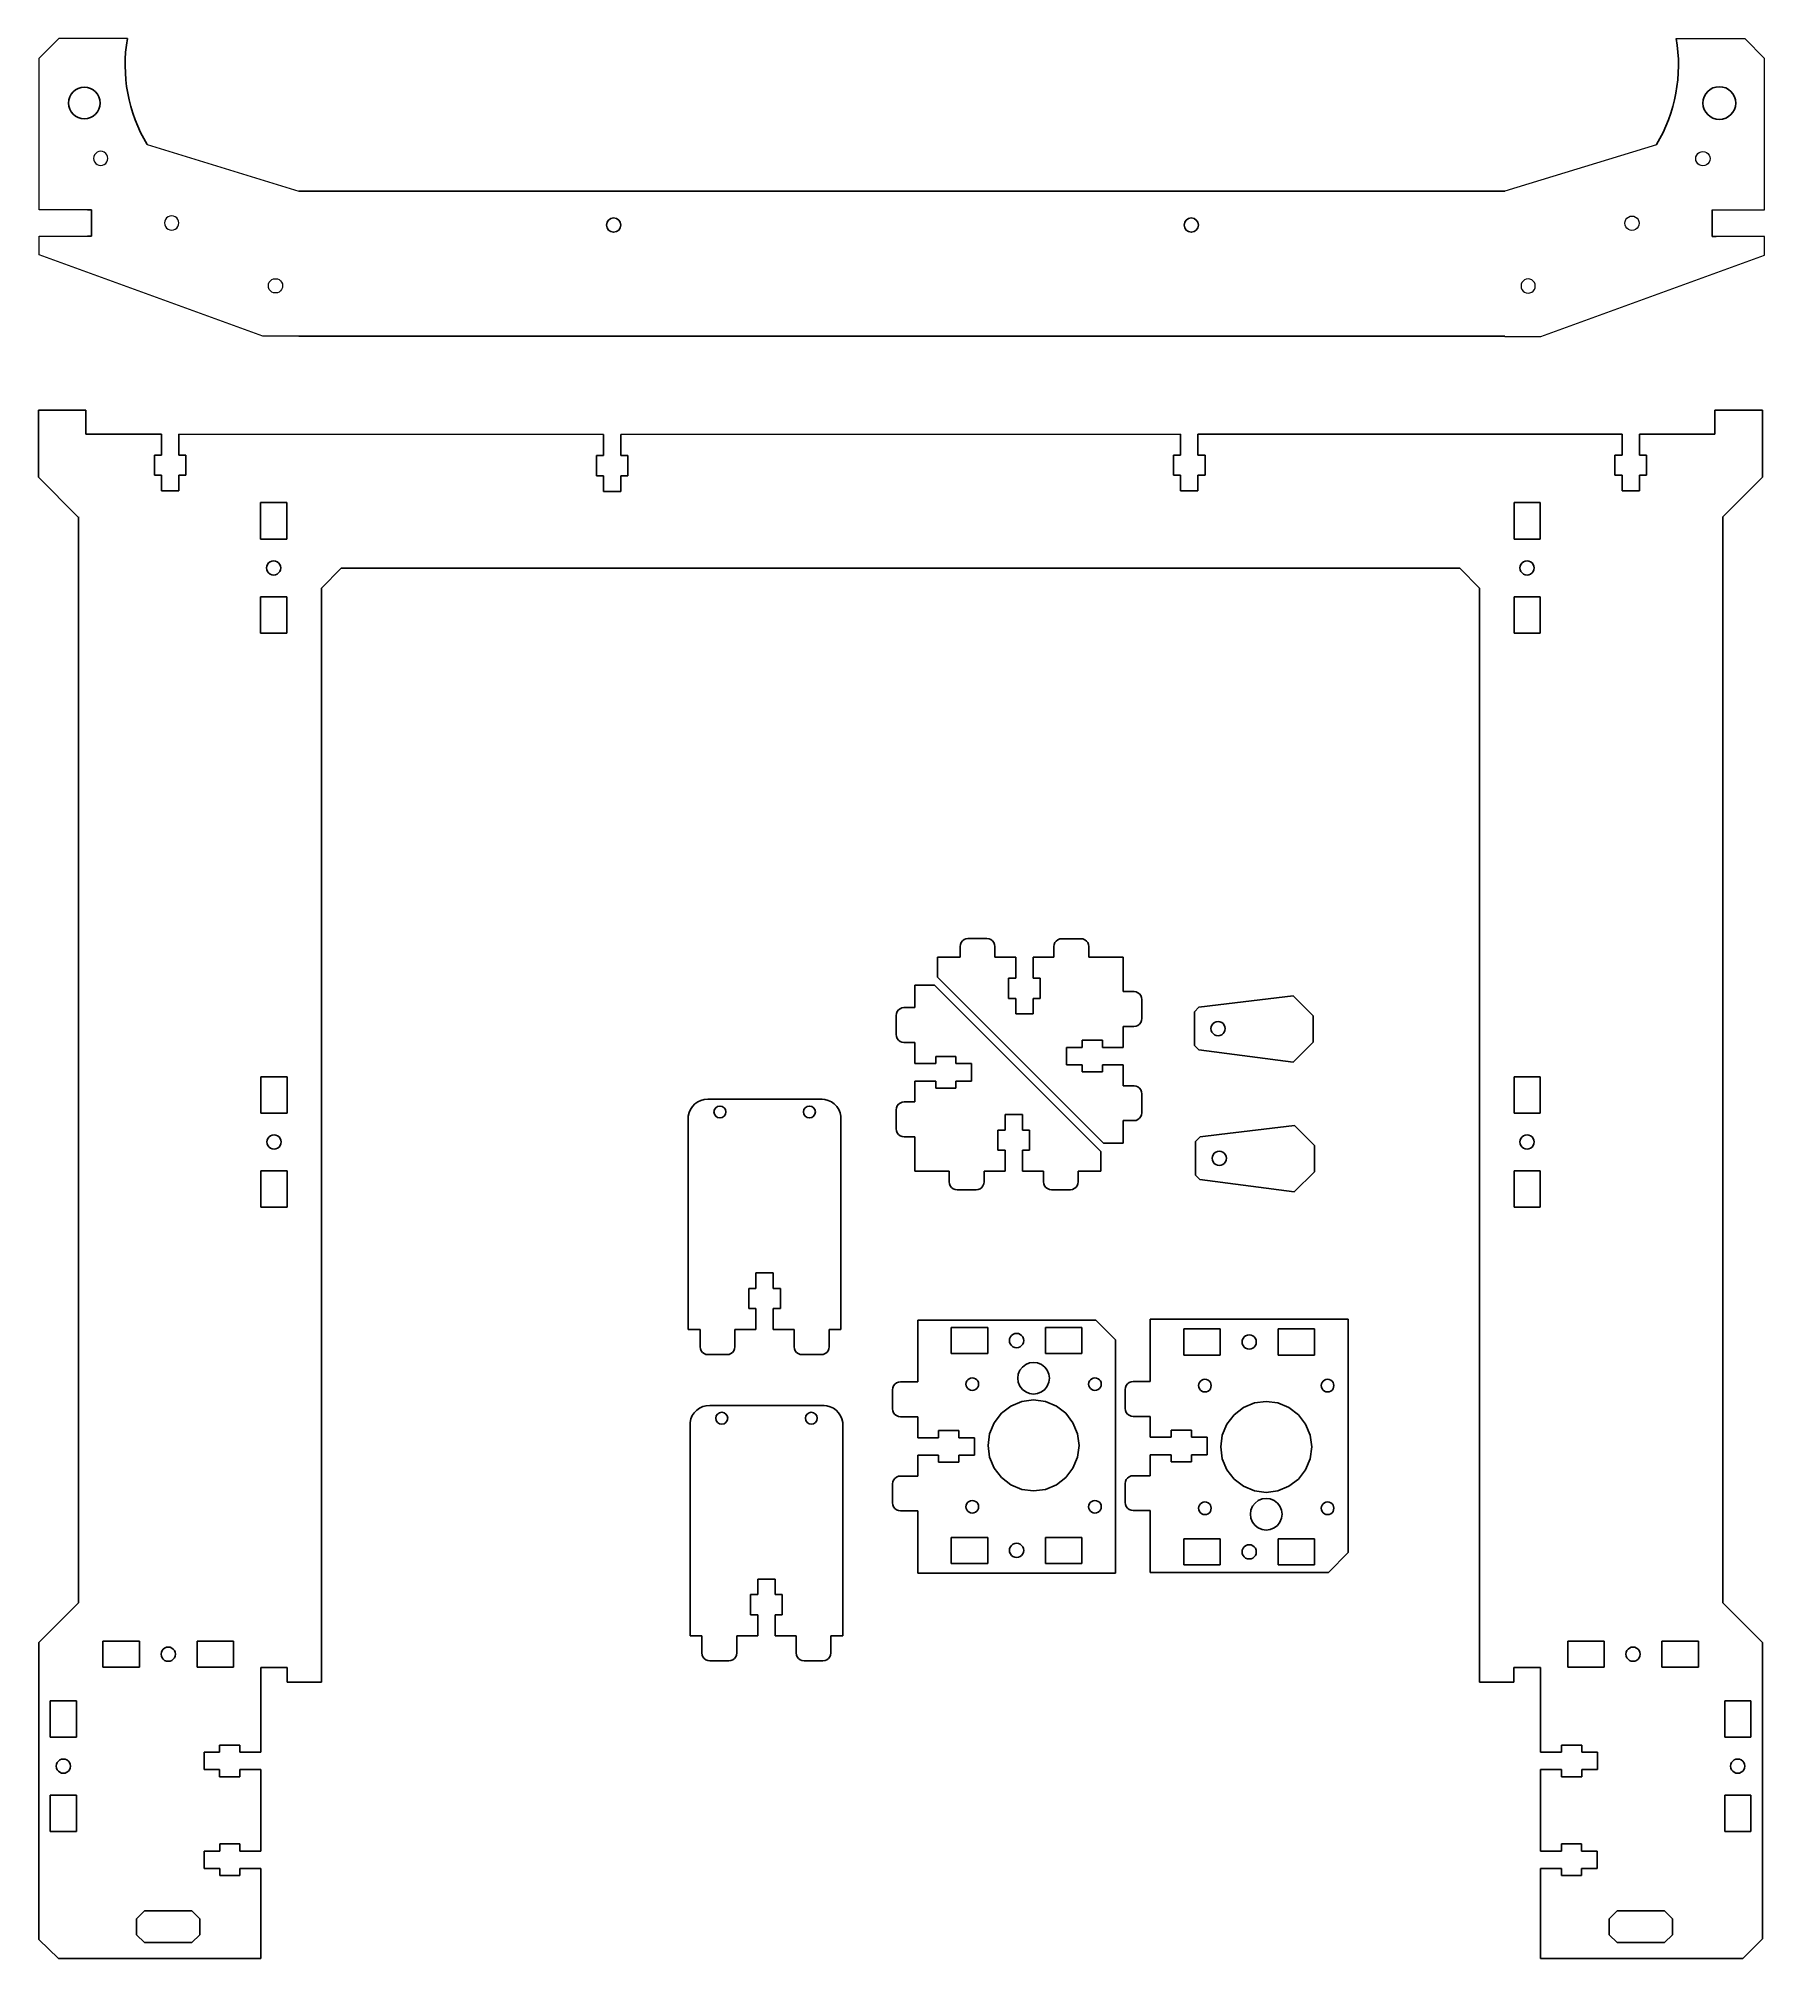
# Model space of a CAD drawing. Header units: millimetres. Extents: x 162 to 598, y 61 to 547.
import ezdxf

# ---------------------------------------------------------------- set-up
doc = ezdxf.new("R2010")
doc.units = ezdxf.units.MM
doc.header["$MEASUREMENT"] = 0
doc.layers.add('Layer 1', color=7, linetype='Continuous')

msp = doc.modelspace()

# ---------------------------------------------------------------- linework, layer by layer
for p, q in [((227.68, 508.01), (532.49, 507.96)), ((227.68, 471.34), (532.48, 471.34)), ((161.85, 452.67), (173.85, 452.67)), ((161.85, 435.67), (161.85, 452.67)), ((173.85, 452.67), (173.85, 446.57)), ((585.62, 446.57), (585.62, 452.67)), ((585.62, 452.67), (597.62, 452.67)), ((597.62, 452.67), (597.62, 435.67)), ((173.85, 446.57), (192.95, 446.57)), ((192.95, 446.57), (192.95, 441.27)), ((197.35, 441.27), (197.35, 446.57)), ((197.35, 446.57), (304.67, 446.47)), ((309.07, 446.47), (450.53, 446.59)), ((450.53, 446.59), (450.53, 441.29)), ((454.93, 441.29), (454.93, 446.59)), ((454.93, 446.59), (562.12, 446.59)), ((562.12, 446.57), (562.12, 441.27)), ((566.52, 446.57), (585.62, 446.57)), ((566.52, 441.27), (566.52, 446.57)), ((304.67, 446.47), (304.67, 441.17)), ((309.07, 441.17), (309.07, 446.47)), ((191.15, 441.27), (191.15, 436.17)), ((192.95, 441.27), (191.15, 441.27)), ((199.15, 441.27), (197.35, 441.27)), ((199.15, 436.17), (199.15, 441.27)), ((304.67, 441.17), (302.87, 441.17)), ((302.87, 441.17), (302.87, 436.07)), ((310.87, 441.17), (309.07, 441.17)), ((310.87, 436.07), (310.87, 441.17)), ((450.53, 441.29), (448.73, 441.29)), ((448.73, 441.29), (448.73, 436.19)), ((456.73, 441.29), (454.93, 441.29)), ((456.73, 436.19), (456.73, 441.29)), ((562.12, 441.27), (560.32, 441.27)), ((560.32, 441.27), (560.32, 436.17)), ((568.32, 441.27), (566.52, 441.27)), ((568.32, 436.17), (568.32, 441.27)), ((161.85, 435.67), (171.85, 425.67)), ((191.15, 436.17), (192.95, 436.17)), ((192.95, 436.17), (192.95, 432.22)), ((192.95, 432.22), (197.35, 432.22)), ((197.35, 436.17), (199.15, 436.17)), ((197.35, 432.22), (197.35, 436.17)), ((302.87, 436.07), (304.67, 436.07)), ((304.67, 436.07), (304.67, 432.12)), ((304.67, 432.12), (309.07, 432.12)), ((309.07, 432.12), (309.07, 436.07)), ((309.07, 436.07), (310.87, 436.07)), ((448.73, 436.19), (450.53, 436.19)), ((450.53, 436.19), (450.53, 432.24)), ((450.53, 432.24), (454.93, 432.24)), ((454.93, 432.24), (454.93, 436.19)), ((454.93, 436.19), (456.73, 436.19)), ((560.32, 436.17), (562.12, 436.17)), ((562.12, 436.17), (562.12, 432.22)), ((562.12, 432.22), (566.52, 432.22)), ((566.52, 432.22), (566.52, 436.17)), ((566.52, 436.17), (568.32, 436.17)), ((587.62, 425.67), (597.62, 435.67)), ((224.6, 429.26), (218, 429.26)), ((218, 429.26), (218, 420.06)), ((224.6, 420.06), (224.6, 429.26)), ((534.82, 429.26), (534.82, 420.06)), ((541.42, 429.26), (534.82, 429.26)), ((541.42, 420.06), (541.42, 429.26)), ((171.96, 425.67), (171.96, 151.17)), ((587.62, 151.17), (587.62, 425.67)), ((218, 420.06), (224.6, 420.06)), ((534.82, 420.06), (541.42, 420.06)), ((219.56, 413.23), (219.49, 412.76)), ((219.49, 412.76), (219.56, 412.3)), ((219.74, 413.66), (219.56, 413.23)), ((220.02, 414.04), (219.74, 413.66)), ((220.4, 414.32), (220.02, 414.04)), ((220.83, 414.5), (220.4, 414.32)), ((221.3, 414.57), (220.83, 414.5)), ((221.76, 414.5), (221.3, 414.57)), ((222.2, 414.32), (221.76, 414.5)), ((222.57, 414.04), (222.2, 414.32)), ((222.86, 413.66), (222.57, 414.04)), ((223.04, 413.23), (222.86, 413.66)), ((223.1, 412.76), (223.04, 413.23)), ((223.04, 412.3), (223.1, 412.76)), ((233.41, 407.67), (238.37, 412.67)), ((238.37, 412.67), (521.12, 412.67)), ((521.12, 412.67), (526.12, 407.67)), ((536.38, 413.23), (536.32, 412.76)), ((536.32, 412.76), (536.38, 412.3)), ((536.56, 413.66), (536.38, 413.23)), ((536.85, 414.04), (536.56, 413.66)), ((537.22, 414.32), (536.85, 414.04)), ((537.65, 414.5), (537.22, 414.32)), ((538.12, 414.57), (537.65, 414.5)), ((538.59, 414.5), (538.12, 414.57)), ((539.02, 414.32), (538.59, 414.5)), ((539.39, 414.04), (539.02, 414.32)), ((539.68, 413.66), (539.39, 414.04)), ((539.86, 413.23), (539.68, 413.66)), ((539.92, 412.76), (539.86, 413.23)), ((539.86, 412.3), (539.92, 412.76)), ((219.56, 412.3), (219.74, 411.86)), ((219.74, 411.86), (220.02, 411.49)), ((220.02, 411.49), (220.4, 411.2)), ((220.4, 411.2), (220.83, 411.02)), ((220.83, 411.02), (221.3, 410.96)), ((221.3, 410.96), (221.76, 411.02)), ((221.76, 411.02), (222.2, 411.2)), ((222.2, 411.2), (222.57, 411.49)), ((222.57, 411.49), (222.86, 411.86)), ((222.86, 411.86), (223.04, 412.3)), ((233.41, 131.18), (233.41, 407.67)), ((526.12, 407.67), (526.12, 131.18)), ((536.38, 412.3), (536.56, 411.86)), ((536.56, 411.86), (536.85, 411.49)), ((536.85, 411.49), (537.22, 411.2)), ((537.22, 411.2), (537.65, 411.02)), ((537.65, 411.02), (538.12, 410.96)), ((538.12, 410.96), (538.59, 411.02)), ((538.59, 411.02), (539.02, 411.2)), ((539.02, 411.2), (539.39, 411.49)), ((539.39, 411.49), (539.68, 411.86)), ((539.68, 411.86), (539.86, 412.3)), ((218, 405.46), (218, 396.26)), ((224.6, 405.46), (218, 405.46)), ((224.6, 396.26), (224.6, 405.46)), ((541.42, 405.46), (534.82, 405.46)), ((534.82, 405.46), (534.82, 396.26)), ((541.42, 396.26), (541.42, 405.46)), ((218, 396.26), (224.6, 396.26)), ((534.82, 396.26), (541.42, 396.26)), ((394.88, 317.63), (394.81, 317.11)), ((394.81, 317.11), (394.81, 314.38)), ((395.08, 318.11), (394.88, 317.63)), ((395.39, 318.52), (395.08, 318.11)), ((395.81, 318.84), (395.39, 318.52)), ((396.29, 319.04), (395.81, 318.84)), ((396.81, 319.11), (396.29, 319.04)), ((401.61, 319.11), (396.81, 319.11)), ((401.61, 319.11), (402.13, 319.04)), ((402.13, 319.04), (402.61, 318.84)), ((402.61, 318.84), (403.02, 318.52)), ((403.02, 318.52), (403.34, 318.11)), ((403.34, 318.11), (403.54, 317.63)), ((403.54, 317.63), (403.61, 317.11)), ((403.61, 314.38), (403.61, 317.11)), ((418.59, 317.58), (418.52, 317.06)), ((418.52, 317.06), (418.52, 314.38)), ((418.79, 318.06), (418.59, 317.58)), ((419.11, 318.47), (418.79, 318.06)), ((419.52, 318.79), (419.11, 318.47)), ((420.01, 318.99), (419.52, 318.79)), ((420.52, 319.06), (420.01, 318.99)), ((425.32, 319.06), (420.52, 319.06)), ((425.32, 319.06), (425.84, 318.99)), ((425.84, 318.99), (426.32, 318.79)), ((426.32, 318.79), (426.74, 318.47)), ((426.74, 318.47), (427.06, 318.06)), ((427.06, 318.06), (427.26, 317.58)), ((427.26, 317.58), (427.32, 317.06)), ((427.32, 314.38), (427.32, 317.06)), ((389.07, 314.38), (389.07, 309.37)), ((394.81, 314.38), (389.07, 314.38)), ((408.87, 314.38), (403.61, 314.38)), ((408.87, 309.08), (408.87, 314.38)), ((413.27, 314.38), (413.27, 309.08)), ((418.52, 314.38), (413.27, 314.38)), ((427.32, 314.38), (436.07, 314.38)), ((436.07, 314.38), (436.07, 305.68)), ((383.37, 301.63), (383.37, 307.28)), ((383.37, 307.28), (388.37, 307.28)), ((430.36, 265.29), (388.37, 307.28)), ((389.07, 309.37), (431.06, 267.38)), ((407.07, 303.98), (407.07, 309.08)), ((407.07, 309.08), (408.87, 309.08)), ((413.27, 309.08), (415.07, 309.08)), ((415.07, 309.08), (415.07, 303.98)), ((378.9, 300.63), (379.22, 301.04)), ((379.22, 301.04), (379.63, 301.36)), ((379.63, 301.36), (380.11, 301.56)), ((380.11, 301.56), (380.63, 301.63)), ((383.37, 301.63), (380.63, 301.63)), ((408.87, 303.98), (407.07, 303.98)), ((408.87, 300.03), (408.87, 303.98)), ((413.27, 303.98), (413.27, 300.03)), ((415.07, 303.98), (413.27, 303.98)), ((438.77, 305.68), (436.07, 305.68)), ((439.28, 305.61), (438.76, 305.68)), ((439.76, 305.41), (439.28, 305.61)), ((440.18, 305.09), (439.76, 305.41)), ((440.49, 304.68), (440.18, 305.09)), ((440.69, 304.2), (440.49, 304.68)), ((440.76, 303.68), (440.69, 304.2)), ((440.76, 298.88), (440.76, 303.68)), ((454.02, 300.59), (455.18, 301.75)), ((460.03, 302.35), (455.18, 301.75)), ((479, 304.64), (460.03, 302.35)), ((484.06, 299.58), (479, 304.64)), ((378.63, 299.63), (378.7, 300.14)), ((378.63, 299.63), (378.63, 294.83)), ((378.7, 300.14), (378.9, 300.63)), ((413.27, 300.03), (408.87, 300.03)), ((436.07, 296.88), (438.76, 296.88)), ((436.07, 291.58), (436.07, 296.88)), ((439.28, 296.95), (438.76, 296.88)), ((439.76, 297.15), (439.28, 296.95)), ((440.18, 297.46), (439.76, 297.15)), ((440.49, 297.88), (440.18, 297.46)), ((440.69, 298.36), (440.49, 297.88)), ((440.76, 298.88), (440.69, 298.36)), ((454.02, 300.59), (454.02, 292.09)), ((458.23, 296.34), (458.29, 296.81)), ((458.29, 295.87), (458.23, 296.34)), ((458.29, 296.81), (458.47, 297.24)), ((458.47, 297.24), (458.75, 297.61)), ((458.75, 297.61), (459.13, 297.9)), ((459.13, 297.9), (459.56, 298.08)), ((459.56, 298.08), (460.03, 298.14)), ((460.03, 298.14), (460.5, 298.08)), ((460.5, 298.08), (460.93, 297.9)), ((460.93, 297.9), (461.31, 297.61)), ((461.31, 297.61), (461.59, 297.24)), ((461.59, 297.24), (461.77, 296.81)), ((461.77, 296.81), (461.83, 296.34)), ((461.83, 296.34), (461.77, 295.87)), ((484.06, 292.94), (484.06, 299.58)), ((378.63, 294.83), (378.7, 294.31)), ((378.7, 294.31), (378.9, 293.83)), ((378.9, 293.83), (379.22, 293.41)), ((379.22, 293.41), (379.63, 293.09)), ((379.63, 293.09), (380.11, 292.89)), ((380.11, 292.89), (380.63, 292.83)), ((380.63, 292.83), (383.37, 292.83)), ((383.37, 292.83), (383.37, 287.48)), ((421.72, 287.18), (421.72, 291.58)), ((421.72, 291.58), (425.67, 291.58)), ((425.67, 293.38), (430.77, 293.38)), ((425.67, 291.58), (425.67, 293.38)), ((430.77, 293.38), (430.77, 291.58)), ((430.77, 291.58), (436.07, 291.58)), ((455.15, 290.96), (454.02, 292.09)), ((458.47, 295.44), (458.29, 295.87)), ((458.75, 295.06), (458.47, 295.44)), ((459.13, 294.78), (458.75, 295.06)), ((459.56, 294.6), (459.13, 294.78)), ((460.03, 294.54), (459.56, 294.6)), ((460.5, 294.6), (460.03, 294.54)), ((460.93, 294.78), (460.5, 294.6)), ((461.31, 295.06), (460.93, 294.78)), ((461.59, 295.44), (461.31, 295.06)), ((461.77, 295.87), (461.59, 295.44)), ((478.99, 287.87), (484.06, 292.94)), ((383.37, 287.48), (388.67, 287.48)), ((388.67, 289.28), (393.77, 289.28)), ((388.67, 287.48), (388.67, 289.28)), ((393.77, 289.28), (393.77, 287.48)), ((393.77, 287.48), (397.72, 287.48)), ((397.72, 287.48), (397.72, 283.08)), ((425.67, 287.18), (421.72, 287.18)), ((425.67, 285.38), (425.67, 287.18)), ((430.77, 287.18), (430.77, 285.38)), ((436.07, 287.18), (430.77, 287.18)), ((436.07, 281.88), (436.07, 287.18)), ((478.99, 287.87), (455.15, 290.96)), ((224.71, 284.18), (218.11, 284.18)), ((218.11, 284.18), (218.11, 274.98)), ((224.71, 274.98), (224.71, 284.18)), ((388.67, 283.08), (383.37, 283.08)), ((383.37, 283.08), (383.37, 277.79)), ((388.67, 281.28), (388.67, 283.08)), ((397.72, 283.08), (393.77, 283.08)), ((393.77, 283.08), (393.77, 281.28)), ((430.77, 285.38), (425.67, 285.38)), ((438.77, 281.88), (436.07, 281.88)), ((439.28, 281.81), (438.77, 281.88)), ((439.77, 281.61), (439.28, 281.81)), ((440.18, 281.29), (439.77, 281.61)), ((541.42, 284.18), (534.82, 284.18)), ((534.82, 284.18), (534.82, 274.98)), ((541.42, 274.98), (541.42, 284.18)), ((359.98, 278.51), (331.07, 278.51)), ((378.74, 276.31), (378.94, 276.79)), ((378.94, 276.79), (379.26, 277.21)), ((379.26, 277.21), (379.67, 277.52)), ((379.67, 277.52), (380.15, 277.72)), ((380.15, 277.72), (380.67, 277.79)), ((383.37, 277.79), (380.67, 277.79)), ((393.77, 281.28), (388.67, 281.28)), ((440.5, 280.88), (440.18, 281.29)), ((440.7, 280.39), (440.5, 280.88)), ((440.77, 279.88), (440.7, 280.39)), ((440.77, 275.08), (440.77, 279.88)), ((218.11, 274.98), (224.71, 274.98)), ((326.1, 220.28), (326.09, 274.2)), ((364.7, 220.28), (364.7, 274.17)), ((378.67, 275.79), (378.74, 276.31)), ((378.67, 275.79), (378.67, 270.99)), ((406.17, 270.68), (406.17, 274.63)), ((406.17, 274.63), (410.57, 274.63)), ((410.57, 274.63), (410.57, 270.68)), ((436.07, 273.08), (436.07, 267.38)), ((436.07, 273.08), (438.77, 273.08)), ((439.28, 273.14), (438.77, 273.08)), ((439.77, 273.34), (439.28, 273.14)), ((440.18, 273.66), (439.77, 273.34)), ((440.5, 274.08), (440.18, 273.66)), ((440.7, 274.56), (440.5, 274.08)), ((440.77, 275.08), (440.7, 274.56)), ((479.3, 271.85), (460.33, 269.56)), ((484.36, 266.79), (479.3, 271.85)), ((534.82, 274.98), (541.42, 274.98)), ((219.67, 268.15), (219.61, 267.68)), ((219.61, 267.68), (219.67, 267.21)), ((219.85, 268.58), (219.67, 268.15)), ((219.67, 267.21), (219.85, 266.78)), ((220.14, 268.95), (219.85, 268.58)), ((220.51, 269.24), (220.14, 268.95)), ((220.95, 269.42), (220.51, 269.24)), ((221.41, 269.48), (220.95, 269.42)), ((221.88, 269.42), (221.41, 269.48)), ((222.31, 269.24), (221.88, 269.42)), ((222.69, 268.95), (222.31, 269.24)), ((222.97, 268.58), (222.69, 268.95)), ((223.15, 268.15), (222.97, 268.58)), ((222.97, 266.78), (223.15, 267.21)), ((223.21, 267.68), (223.15, 268.15)), ((223.15, 267.21), (223.21, 267.68)), ((378.67, 270.99), (378.74, 270.47)), ((378.74, 270.47), (378.94, 269.99)), ((378.94, 269.99), (379.26, 269.58)), ((379.26, 269.58), (379.67, 269.26)), ((379.67, 269.26), (380.15, 269.06)), ((380.15, 269.06), (380.67, 268.99)), ((380.67, 268.99), (383.37, 268.99)), ((383.37, 260.28), (383.37, 268.99)), ((404.37, 270.68), (406.17, 270.68)), ((404.37, 265.58), (404.37, 270.68)), ((410.57, 270.68), (412.37, 270.68)), ((412.37, 270.68), (412.37, 265.58)), ((436.07, 267.38), (431.06, 267.38)), ((454.31, 267.8), (455.48, 268.96)), ((454.31, 267.8), (454.31, 259.3)), ((460.33, 269.56), (455.48, 268.96)), ((536.38, 268.15), (536.32, 267.68)), ((536.32, 267.68), (536.38, 267.21)), ((536.56, 268.58), (536.38, 268.15)), ((536.38, 267.21), (536.56, 266.78)), ((536.85, 268.95), (536.56, 268.58)), ((537.22, 269.24), (536.85, 268.95)), ((537.65, 269.42), (537.22, 269.24)), ((538.12, 269.48), (537.65, 269.42)), ((538.59, 269.42), (538.12, 269.48)), ((539.02, 269.24), (538.59, 269.42)), ((539.39, 268.95), (539.02, 269.24)), ((539.68, 268.58), (539.39, 268.95)), ((539.86, 268.15), (539.68, 268.58)), ((539.68, 266.78), (539.86, 267.21)), ((539.92, 267.68), (539.86, 268.15)), ((539.86, 267.21), (539.92, 267.68)), ((219.85, 266.78), (220.14, 266.4)), ((220.14, 266.4), (220.51, 266.12)), ((220.51, 266.12), (220.95, 265.94)), ((220.95, 265.94), (221.41, 265.88)), ((221.41, 265.88), (221.88, 265.94)), ((221.88, 265.94), (222.31, 266.12)), ((222.31, 266.12), (222.69, 266.4)), ((222.69, 266.4), (222.97, 266.78)), ((406.17, 265.58), (404.37, 265.58)), ((406.17, 260.28), (406.17, 265.58)), ((412.37, 265.58), (410.57, 265.58)), ((410.57, 265.58), (410.57, 260.28)), ((430.36, 260.28), (430.36, 265.29)), ((458.52, 263.55), (458.58, 264.01)), ((458.58, 263.08), (458.52, 263.55)), ((458.58, 264.01), (458.77, 264.45)), ((458.77, 262.65), (458.58, 263.08)), ((458.77, 264.45), (459.05, 264.82)), ((459.05, 262.27), (458.77, 262.65)), ((459.05, 264.82), (459.43, 265.11)), ((459.43, 261.99), (459.05, 262.27)), ((459.43, 265.11), (459.86, 265.29)), ((459.86, 265.29), (460.33, 265.35)), ((460.33, 265.35), (460.79, 265.29)), ((460.79, 265.29), (461.23, 265.11)), ((461.23, 265.11), (461.6, 264.82)), ((461.6, 262.27), (461.23, 261.99)), ((461.6, 264.82), (461.89, 264.45)), ((461.89, 262.65), (461.6, 262.27)), ((461.89, 264.45), (462.07, 264.01)), ((462.07, 263.08), (461.89, 262.65)), ((462.07, 264.01), (462.13, 263.55)), ((462.13, 263.55), (462.07, 263.08)), ((484.36, 260.14), (484.36, 266.79)), ((536.56, 266.78), (536.85, 266.4)), ((536.85, 266.4), (537.22, 266.12)), ((537.22, 266.12), (537.65, 265.94)), ((537.65, 265.94), (538.12, 265.88)), ((538.12, 265.88), (538.59, 265.94)), ((538.59, 265.94), (539.02, 266.12)), ((539.02, 266.12), (539.39, 266.4)), ((539.39, 266.4), (539.68, 266.78)), ((224.71, 260.38), (218.11, 260.38)), ((218.11, 260.38), (218.11, 251.18)), ((224.71, 251.18), (224.71, 260.38)), ((392.07, 260.28), (383.37, 260.28)), ((392.07, 260.28), (392.07, 257.59)), ((392.14, 257.08), (392.07, 257.59)), ((400.8, 257.08), (400.87, 257.59)), ((400.87, 260.28), (406.17, 260.28)), ((400.87, 257.59), (400.87, 260.28)), ((410.57, 260.28), (415.88, 260.28)), ((415.88, 260.28), (415.88, 257.61)), ((415.95, 257.09), (415.88, 257.61)), ((424.61, 257.09), (424.68, 257.61)), ((430.36, 260.28), (424.68, 260.28)), ((424.68, 257.61), (424.68, 260.28)), ((455.45, 258.17), (454.31, 259.3)), ((479.29, 255.08), (455.45, 258.17)), ((459.86, 261.81), (459.43, 261.99)), ((460.33, 261.74), (459.86, 261.81)), ((460.79, 261.81), (460.33, 261.74)), ((461.23, 261.99), (460.79, 261.81)), ((479.29, 255.08), (484.36, 260.14)), ((534.82, 260.38), (534.82, 251.18)), ((541.42, 260.38), (534.82, 260.38)), ((541.42, 251.18), (541.42, 260.38)), ((392.34, 256.59), (392.14, 257.08)), ((392.66, 256.18), (392.34, 256.59)), ((393.07, 255.86), (392.66, 256.18)), ((393.55, 255.66), (393.07, 255.86)), ((394.07, 255.59), (393.55, 255.66)), ((394.07, 255.59), (398.87, 255.59)), ((398.87, 255.59), (399.39, 255.66)), ((399.39, 255.66), (399.87, 255.86)), ((399.87, 255.86), (400.29, 256.18)), ((400.29, 256.18), (400.6, 256.59)), ((400.6, 256.59), (400.8, 257.08)), ((416.15, 256.61), (415.95, 257.09)), ((416.47, 256.2), (416.15, 256.61)), ((416.88, 255.88), (416.47, 256.2)), ((417.37, 255.68), (416.88, 255.88)), ((417.88, 255.61), (417.37, 255.68)), ((417.88, 255.61), (422.68, 255.61)), ((422.68, 255.61), (423.2, 255.68)), ((423.2, 255.68), (423.68, 255.88)), ((423.68, 255.88), (424.1, 256.2)), ((424.1, 256.2), (424.41, 256.61)), ((424.41, 256.61), (424.61, 257.09)), ((218.11, 251.18), (224.71, 251.18)), ((534.82, 251.18), (541.42, 251.18)), ((343.2, 234.63), (343.2, 230.68)), ((347.6, 234.63), (343.2, 234.63)), ((347.6, 230.68), (347.6, 234.63)), ((341.4, 230.68), (341.4, 225.58)), ((343.2, 230.68), (341.4, 230.68)), ((349.4, 230.68), (347.6, 230.68)), ((349.4, 225.58), (349.4, 230.68)), ((341.4, 225.58), (343.2, 225.58)), ((343.2, 225.58), (343.2, 220.28)), ((347.6, 225.58), (349.4, 225.58)), ((347.6, 220.28), (347.6, 225.58)), ((329.1, 220.28), (326.1, 220.28)), ((329.1, 215.93), (329.1, 220.28)), ((337.9, 220.28), (337.9, 215.93)), ((343.2, 220.28), (337.9, 220.28)), ((352.9, 220.28), (347.6, 220.28)), ((352.9, 215.93), (352.9, 220.28)), ((361.7, 220.28), (361.7, 215.93)), ((361.7, 220.28), (364.7, 220.28)), ((384.09, 222.67), (429.09, 222.67)), ((384.09, 207.04), (384.09, 222.67)), ((401.79, 220.79), (392.59, 220.79)), ((392.59, 220.79), (392.59, 214.19)), ((401.79, 214.19), (401.79, 220.79)), ((407.81, 218.76), (407.52, 218.39)), ((408.18, 219.05), (407.81, 218.76)), ((408.62, 219.23), (408.18, 219.05)), ((409.09, 219.29), (408.62, 219.23)), ((409.55, 219.23), (409.09, 219.29)), ((409.99, 219.05), (409.55, 219.23)), ((410.36, 218.76), (409.99, 219.05)), ((410.65, 218.39), (410.36, 218.76)), ((416.39, 220.79), (416.39, 214.19)), ((425.59, 220.79), (416.39, 220.79)), ((425.59, 214.19), (425.59, 220.79)), ((429.09, 222.67), (434.09, 217.67)), ((442.89, 222.9), (442.89, 207.13)), ((492.89, 222.9), (442.89, 222.9)), ((451.39, 220.42), (460.59, 220.42)), ((451.39, 213.82), (451.39, 220.42)), ((460.59, 220.42), (460.59, 213.82)), ((466.33, 218.03), (466.61, 218.4)), ((466.61, 218.4), (466.98, 218.68)), ((466.98, 218.68), (467.42, 218.86)), ((467.42, 218.86), (467.89, 218.93)), ((467.89, 218.93), (468.35, 218.86)), ((468.35, 218.86), (468.79, 218.68)), ((468.79, 218.68), (469.16, 218.4)), ((469.16, 218.4), (469.45, 218.03)), ((475.19, 220.42), (484.39, 220.42)), ((475.19, 213.82), (475.19, 220.42)), ((484.39, 220.42), (484.39, 213.82)), ((492.89, 163.9), (492.89, 222.9)), ((329.1, 215.93), (329.16, 215.41)), ((329.16, 215.41), (329.36, 214.93)), ((329.36, 214.93), (329.68, 214.51)), ((329.68, 214.51), (330.1, 214.2)), ((330.1, 214.2), (330.58, 214)), ((330.58, 214), (331.1, 213.93)), ((335.9, 213.93), (331.1, 213.93)), ((336.41, 214), (335.9, 213.93)), ((336.9, 214.2), (336.41, 214)), ((337.31, 214.51), (336.9, 214.2)), ((337.63, 214.93), (337.31, 214.51)), ((337.83, 215.41), (337.63, 214.93)), ((337.9, 215.93), (337.83, 215.41)), ((352.9, 215.93), (352.96, 215.41)), ((352.96, 215.41), (353.16, 214.93)), ((353.16, 214.93), (353.48, 214.51)), ((353.48, 214.51), (353.9, 214.2)), ((353.9, 214.2), (354.38, 214)), ((354.38, 214), (354.9, 213.93)), ((359.7, 213.93), (354.9, 213.93)), ((360.21, 214), (359.7, 213.93)), ((360.7, 214.2), (360.21, 214)), ((361.11, 214.51), (360.7, 214.2)), ((361.43, 214.93), (361.11, 214.51)), ((361.63, 215.41), (361.43, 214.93)), ((361.7, 215.93), (361.63, 215.41)), ((392.59, 214.19), (401.79, 214.19)), ((407.34, 217.95), (407.28, 217.49)), ((407.28, 217.49), (407.34, 217.02)), ((407.52, 218.39), (407.34, 217.95)), ((407.34, 217.02), (407.52, 216.59)), ((407.52, 216.59), (407.81, 216.21)), ((407.81, 216.21), (408.18, 215.93)), ((408.18, 215.93), (408.62, 215.75)), ((408.62, 215.75), (409.09, 215.69)), ((409.09, 215.69), (409.55, 215.75)), ((409.55, 215.75), (409.99, 215.93)), ((409.99, 215.93), (410.36, 216.21)), ((410.36, 216.21), (410.65, 216.59)), ((410.83, 217.95), (410.65, 218.39)), ((410.65, 216.59), (410.83, 217.02)), ((410.89, 217.49), (410.83, 217.95)), ((410.83, 217.02), (410.89, 217.49)), ((416.39, 214.19), (425.59, 214.19)), ((434.09, 158.67), (434.09, 217.67)), ((460.59, 213.82), (451.39, 213.82)), ((466.08, 217.12), (466.15, 217.59)), ((466.15, 216.66), (466.08, 217.12)), ((466.15, 217.59), (466.33, 218.03)), ((466.33, 216.22), (466.15, 216.66)), ((466.61, 215.85), (466.33, 216.22)), ((466.98, 215.56), (466.61, 215.85)), ((467.42, 215.38), (466.98, 215.56)), ((467.89, 215.32), (467.42, 215.38)), ((468.35, 215.38), (467.89, 215.32)), ((468.79, 215.56), (468.35, 215.38)), ((469.16, 215.85), (468.79, 215.56)), ((469.45, 216.22), (469.16, 215.85)), ((469.45, 218.03), (469.63, 217.59)), ((469.63, 216.66), (469.45, 216.22)), ((469.63, 217.59), (469.69, 217.12)), ((469.69, 217.12), (469.63, 216.66)), ((484.39, 213.82), (475.19, 213.82)), ((409.52, 209), (409.39, 207.97)), ((409.92, 209.97), (409.52, 209)), ((410.56, 210.8), (409.92, 209.97)), ((411.39, 211.43), (410.56, 210.8)), ((412.35, 211.83), (411.39, 211.43)), ((413.39, 211.97), (412.35, 211.83)), ((414.42, 211.83), (413.39, 211.97)), ((415.39, 211.43), (414.42, 211.83)), ((416.21, 210.8), (415.39, 211.43)), ((416.85, 209.97), (416.21, 210.8)), ((417.25, 209), (416.85, 209.97)), ((417.39, 207.97), (417.25, 209)), ((377.8, 205.56), (377.74, 205.04)), ((377.74, 200.24), (377.74, 205.04)), ((378, 206.04), (377.8, 205.56)), ((378.32, 206.46), (378, 206.04)), ((378.74, 206.78), (378.32, 206.46)), ((379.22, 206.98), (378.74, 206.78)), ((379.74, 207.04), (379.22, 206.98)), ((379.74, 207.04), (384.09, 207.04)), ((396.34, 206.88), (396.29, 206.47)), ((396.29, 206.47), (396.34, 206.05)), ((396.5, 207.27), (396.34, 206.88)), ((396.34, 206.05), (396.5, 205.67)), ((396.75, 207.6), (396.5, 207.27)), ((396.5, 205.67), (396.75, 205.34)), ((397.09, 207.85), (396.75, 207.6)), ((396.75, 205.34), (397.09, 205.08)), ((397.47, 208.01), (397.09, 207.85)), ((397.09, 205.08), (397.47, 204.92)), ((397.89, 208.07), (397.47, 208.01)), ((397.47, 204.92), (397.89, 204.87)), ((398.3, 208.01), (397.89, 208.07)), ((397.89, 204.87), (398.3, 204.92)), ((398.69, 207.85), (398.3, 208.01)), ((398.3, 204.92), (398.69, 205.08)), ((399.02, 207.6), (398.69, 207.85)), ((398.69, 205.08), (399.02, 205.34)), ((399.27, 207.27), (399.02, 207.6)), ((399.02, 205.34), (399.27, 205.67)), ((399.43, 206.88), (399.27, 207.27)), ((399.27, 205.67), (399.43, 206.05)), ((399.49, 206.47), (399.43, 206.88)), ((399.43, 206.05), (399.49, 206.47)), ((409.39, 207.97), (409.52, 206.93)), ((409.52, 206.93), (409.92, 205.97)), ((409.92, 205.97), (410.56, 205.14)), ((410.56, 205.14), (411.39, 204.5)), ((411.39, 204.5), (412.35, 204.1)), ((412.35, 204.1), (413.39, 203.97)), ((413.39, 203.97), (414.42, 204.1)), ((414.42, 204.1), (415.39, 204.5)), ((415.39, 204.5), (416.21, 205.14)), ((416.21, 205.14), (416.85, 205.97)), ((416.85, 205.97), (417.25, 206.93)), ((417.25, 206.93), (417.39, 207.97)), ((427.34, 206.88), (427.29, 206.47)), ((427.29, 206.47), (427.34, 206.05)), ((427.5, 207.27), (427.34, 206.88)), ((427.34, 206.05), (427.5, 205.67)), ((427.75, 207.6), (427.5, 207.27)), ((427.5, 205.67), (427.75, 205.34)), ((428.09, 207.85), (427.75, 207.6)), ((427.75, 205.34), (428.09, 205.08)), ((428.47, 208.01), (428.09, 207.85)), ((428.09, 205.08), (428.47, 204.92)), ((428.89, 208.07), (428.47, 208.01)), ((428.47, 204.92), (428.89, 204.87)), ((429.3, 208.01), (428.89, 208.07)), ((428.89, 204.87), (429.3, 204.92)), ((429.69, 207.85), (429.3, 208.01)), ((429.3, 204.92), (429.69, 205.08)), ((430.02, 207.6), (429.69, 207.85)), ((429.69, 205.08), (430.02, 205.34)), ((430.27, 207.27), (430.02, 207.6)), ((430.02, 205.34), (430.27, 205.67)), ((430.43, 206.88), (430.27, 207.27)), ((430.27, 205.67), (430.43, 206.05)), ((430.49, 206.47), (430.43, 206.88)), ((430.43, 206.05), (430.49, 206.47)), ((436.6, 205.65), (436.54, 205.13)), ((436.54, 205.13), (436.54, 200.33)), ((436.8, 206.13), (436.6, 205.65)), ((437.12, 206.54), (436.8, 206.13)), ((437.54, 206.86), (437.12, 206.54)), ((438.02, 207.06), (437.54, 206.86)), ((438.54, 207.13), (438.02, 207.06)), ((442.89, 207.13), (438.54, 207.13)), ((455.09, 206.1), (455.14, 206.52)), ((455.14, 205.69), (455.09, 206.1)), ((455.14, 206.52), (455.3, 206.9)), ((455.3, 205.3), (455.14, 205.69)), ((455.3, 206.9), (455.55, 207.24)), ((455.55, 204.97), (455.3, 205.3)), ((455.55, 207.24), (455.89, 207.49)), ((455.89, 204.72), (455.55, 204.97)), ((455.89, 207.49), (456.27, 207.65)), ((456.27, 204.56), (455.89, 204.72)), ((456.27, 207.65), (456.69, 207.7)), ((456.69, 204.5), (456.27, 204.56)), ((456.69, 207.7), (457.1, 207.65)), ((457.1, 204.56), (456.69, 204.5)), ((457.1, 207.65), (457.49, 207.49)), ((457.49, 204.72), (457.1, 204.56)), ((457.49, 207.49), (457.82, 207.24)), ((457.82, 204.97), (457.49, 204.72)), ((457.82, 207.24), (458.07, 206.9)), ((458.07, 205.3), (457.82, 204.97)), ((458.07, 206.9), (458.23, 206.52)), ((458.23, 205.69), (458.07, 205.3)), ((458.23, 206.52), (458.29, 206.1)), ((458.29, 206.1), (458.23, 205.69)), ((486.09, 206.1), (486.14, 206.52)), ((486.14, 205.69), (486.09, 206.1)), ((486.14, 206.52), (486.3, 206.9)), ((486.3, 205.3), (486.14, 205.69)), ((486.3, 206.9), (486.55, 207.24)), ((486.55, 204.97), (486.3, 205.3)), ((486.55, 207.24), (486.89, 207.49)), ((486.89, 204.72), (486.55, 204.97)), ((486.89, 207.49), (487.27, 207.65)), ((487.27, 204.56), (486.89, 204.72)), ((487.27, 207.65), (487.69, 207.7)), ((487.69, 204.5), (487.27, 204.56)), ((487.69, 207.7), (488.1, 207.65)), ((488.1, 204.56), (487.69, 204.5)), ((488.1, 207.65), (488.49, 207.49)), ((488.49, 204.72), (488.1, 204.56)), ((488.49, 207.49), (488.82, 207.24)), ((488.82, 204.97), (488.49, 204.72)), ((488.82, 207.24), (489.07, 206.9)), ((489.07, 205.3), (488.82, 204.97)), ((489.07, 206.9), (489.23, 206.52)), ((489.23, 205.69), (489.07, 205.3)), ((489.23, 206.52), (489.29, 206.1)), ((489.29, 206.1), (489.23, 205.69)), ((360.45, 201.11), (331.53, 201.11)), ((377.8, 199.73), (377.74, 200.24)), ((378, 199.24), (377.8, 199.73)), ((378.32, 198.83), (378, 199.24)), ((405.25, 199.1), (403.43, 196.72)), ((407.64, 200.93), (405.25, 199.1)), ((410.41, 202.08), (407.64, 200.93)), ((413.39, 202.47), (410.41, 202.08)), ((416.36, 202.08), (413.39, 202.47)), ((419.14, 200.93), (416.36, 202.08)), ((421.52, 199.1), (419.14, 200.93)), ((423.34, 196.72), (421.52, 199.1)), ((436.6, 199.81), (436.54, 200.33)), ((436.8, 199.33), (436.6, 199.81)), ((437.12, 198.92), (436.8, 199.33)), ((464.05, 198.74), (466.44, 200.56)), ((466.44, 200.56), (469.21, 201.71)), ((469.21, 201.71), (472.19, 202.1)), ((472.19, 202.1), (475.16, 201.71)), ((475.16, 201.71), (477.94, 200.56)), ((477.94, 200.56), (480.32, 198.74)), ((326.56, 142.87), (326.56, 196.8)), ((365.16, 142.87), (365.16, 196.76)), ((378.74, 198.51), (378.32, 198.83)), ((379.22, 198.31), (378.74, 198.51)), ((379.74, 198.24), (379.22, 198.31)), ((384.09, 198.24), (379.74, 198.24)), ((384.09, 192.94), (384.09, 198.24)), ((389.39, 194.74), (389.39, 192.94)), ((394.49, 194.74), (389.39, 194.74)), ((394.49, 192.94), (394.49, 194.74)), ((403.43, 196.72), (402.28, 193.94)), ((424.49, 193.94), (423.34, 196.72)), ((437.54, 198.6), (437.12, 198.92)), ((438.02, 198.4), (437.54, 198.6)), ((438.54, 198.33), (438.02, 198.4)), ((438.54, 198.33), (442.89, 198.33)), ((442.89, 198.33), (442.89, 193.03)), ((448.19, 193.03), (448.19, 194.83)), ((448.19, 194.83), (453.29, 194.83)), ((453.29, 194.83), (453.29, 193.03)), ((461.08, 193.58), (462.23, 196.35)), ((462.23, 196.35), (464.05, 198.74)), ((480.32, 198.74), (482.14, 196.35)), ((482.14, 196.35), (483.29, 193.58)), ((389.39, 192.94), (384.09, 192.94)), ((398.44, 192.94), (394.49, 192.94)), ((398.44, 188.54), (398.44, 192.94)), ((402.28, 193.94), (401.89, 190.97)), ((401.89, 190.97), (402.28, 187.99)), ((424.89, 190.97), (424.49, 193.94)), ((424.49, 187.99), (424.89, 190.97)), ((442.89, 193.03), (448.19, 193.03)), ((453.29, 193.03), (457.24, 193.03)), ((457.24, 193.03), (457.24, 188.63)), ((460.69, 190.6), (461.08, 193.58)), ((461.08, 187.63), (460.69, 190.6)), ((483.29, 193.58), (483.69, 190.6)), ((483.69, 190.6), (483.29, 187.63)), ((384.09, 188.54), (389.39, 188.54)), ((384.09, 183.24), (384.09, 188.54)), ((389.39, 188.54), (389.39, 186.74)), ((389.39, 186.74), (394.49, 186.74)), ((394.49, 186.74), (394.49, 188.54)), ((394.49, 188.54), (398.44, 188.54)), ((402.28, 187.99), (403.43, 185.22)), ((403.43, 185.22), (405.25, 182.84)), ((421.52, 182.84), (423.34, 185.22)), ((423.34, 185.22), (424.49, 187.99)), ((442.89, 188.63), (442.89, 183.33)), ((448.19, 188.63), (442.89, 188.63)), ((448.19, 186.83), (448.19, 188.63)), ((453.29, 186.83), (448.19, 186.83)), ((453.29, 188.63), (453.29, 186.83)), ((457.24, 188.63), (453.29, 188.63)), ((462.23, 184.85), (461.08, 187.63)), ((464.05, 182.47), (462.23, 184.85)), ((482.14, 184.85), (480.32, 182.47)), ((483.29, 187.63), (482.14, 184.85)), ((377.8, 181.76), (377.74, 181.24)), ((377.74, 176.44), (377.74, 181.24)), ((378, 182.24), (377.8, 181.76)), ((378.32, 182.66), (378, 182.24)), ((378.74, 182.98), (378.32, 182.66)), ((379.22, 183.18), (378.74, 182.98)), ((379.74, 183.24), (379.22, 183.18)), ((379.74, 183.24), (384.09, 183.24)), ((405.25, 182.84), (407.64, 181.01)), ((407.64, 181.01), (410.41, 179.86)), ((410.41, 179.86), (413.39, 179.47)), ((413.39, 179.47), (416.36, 179.86)), ((416.36, 179.86), (419.14, 181.01)), ((419.14, 181.01), (421.52, 182.84)), ((436.6, 181.85), (436.54, 181.33)), ((436.54, 181.33), (436.54, 176.53)), ((436.8, 182.33), (436.6, 181.85)), ((437.12, 182.74), (436.8, 182.33)), ((437.54, 183.06), (437.12, 182.74)), ((438.02, 183.26), (437.54, 183.06)), ((438.54, 183.33), (438.02, 183.26)), ((442.89, 183.33), (438.54, 183.33)), ((466.44, 180.65), (464.05, 182.47)), ((469.21, 179.5), (466.44, 180.65)), ((477.94, 180.65), (475.16, 179.5)), ((480.32, 182.47), (477.94, 180.65)), ((377.8, 175.93), (377.74, 176.44)), ((378, 175.44), (377.8, 175.93)), ((378.32, 175.03), (378, 175.44)), ((378.74, 174.71), (378.32, 175.03)), ((396.34, 175.88), (396.29, 175.47)), ((396.29, 175.47), (396.34, 175.05)), ((396.5, 176.27), (396.34, 175.88)), ((396.34, 175.05), (396.5, 174.67)), ((396.75, 176.6), (396.5, 176.27)), ((397.09, 176.85), (396.75, 176.6)), ((397.47, 177.01), (397.09, 176.85)), ((397.89, 177.07), (397.47, 177.01)), ((398.3, 177.01), (397.89, 177.07)), ((398.69, 176.85), (398.3, 177.01)), ((399.02, 176.6), (398.69, 176.85)), ((399.27, 176.27), (399.02, 176.6)), ((399.43, 175.88), (399.27, 176.27)), ((399.27, 174.67), (399.43, 175.05)), ((399.49, 175.47), (399.43, 175.88)), ((399.43, 175.05), (399.49, 175.47)), ((427.34, 175.88), (427.29, 175.47)), ((427.29, 175.47), (427.34, 175.05)), ((427.5, 176.27), (427.34, 175.88)), ((427.34, 175.05), (427.5, 174.67)), ((427.75, 176.6), (427.5, 176.27)), ((428.09, 176.85), (427.75, 176.6)), ((428.47, 177.01), (428.09, 176.85)), ((428.89, 177.07), (428.47, 177.01)), ((429.3, 177.01), (428.89, 177.07)), ((429.69, 176.85), (429.3, 177.01)), ((430.02, 176.6), (429.69, 176.85)), ((430.27, 176.27), (430.02, 176.6)), ((430.43, 175.88), (430.27, 176.27)), ((430.27, 174.67), (430.43, 175.05)), ((430.49, 175.47), (430.43, 175.88)), ((430.43, 175.05), (430.49, 175.47)), ((436.6, 176.01), (436.54, 176.53)), ((436.8, 175.53), (436.6, 176.01)), ((437.12, 175.12), (436.8, 175.53)), ((437.54, 174.8), (437.12, 175.12)), ((438.02, 174.6), (437.54, 174.8)), ((455.09, 175.1), (455.14, 175.52)), ((455.14, 174.69), (455.09, 175.1)), ((455.14, 175.52), (455.3, 175.9)), ((455.3, 175.9), (455.55, 176.24)), ((455.55, 176.24), (455.89, 176.49)), ((455.89, 176.49), (456.27, 176.65)), ((456.27, 176.65), (456.69, 176.7)), ((456.69, 176.7), (457.1, 176.65)), ((457.1, 176.65), (457.49, 176.49)), ((457.49, 176.49), (457.82, 176.24)), ((457.82, 176.24), (458.07, 175.9)), ((458.07, 175.9), (458.23, 175.52)), ((458.23, 175.52), (458.29, 175.1)), ((458.29, 175.1), (458.23, 174.69)), ((468.32, 174.64), (468.72, 175.6)), ((468.72, 175.6), (469.36, 176.43)), ((472.19, 179.1), (469.21, 179.5)), ((469.36, 176.43), (470.19, 177.07)), ((470.19, 177.07), (471.15, 177.47)), ((471.15, 177.47), (472.19, 177.6)), ((475.16, 179.5), (472.19, 179.1)), ((472.19, 177.6), (473.22, 177.47)), ((473.22, 177.47), (474.19, 177.07)), ((474.19, 177.07), (475.01, 176.43)), ((475.01, 176.43), (475.65, 175.6)), ((475.65, 175.6), (476.05, 174.64)), ((486.09, 175.1), (486.14, 175.52)), ((486.14, 174.69), (486.09, 175.1)), ((486.14, 175.52), (486.3, 175.9)), ((486.3, 175.9), (486.55, 176.24)), ((486.55, 176.24), (486.89, 176.49)), ((486.89, 176.49), (487.27, 176.65)), ((487.27, 176.65), (487.69, 176.7)), ((487.69, 176.7), (488.1, 176.65)), ((488.1, 176.65), (488.49, 176.49)), ((488.49, 176.49), (488.82, 176.24)), ((488.82, 176.24), (489.07, 175.9)), ((489.07, 175.9), (489.23, 175.52)), ((489.23, 175.52), (489.29, 175.1)), ((489.29, 175.1), (489.23, 174.69)), ((379.22, 174.51), (378.74, 174.71)), ((379.74, 174.44), (379.22, 174.51)), ((384.09, 174.44), (379.74, 174.44)), ((384.09, 158.67), (384.09, 174.44)), ((396.5, 174.67), (396.75, 174.34)), ((396.75, 174.34), (397.09, 174.08)), ((397.09, 174.08), (397.47, 173.92)), ((397.47, 173.92), (397.89, 173.87)), ((397.89, 173.87), (398.3, 173.92)), ((398.3, 173.92), (398.69, 174.08)), ((398.69, 174.08), (399.02, 174.34)), ((399.02, 174.34), (399.27, 174.67)), ((427.5, 174.67), (427.75, 174.34)), ((427.75, 174.34), (428.09, 174.08)), ((428.09, 174.08), (428.47, 173.92)), ((428.47, 173.92), (428.89, 173.87)), ((428.89, 173.87), (429.3, 173.92)), ((429.3, 173.92), (429.69, 174.08)), ((429.69, 174.08), (430.02, 174.34)), ((430.02, 174.34), (430.27, 174.67)), ((438.54, 174.53), (438.02, 174.6)), ((438.54, 174.53), (442.89, 174.53)), ((442.89, 174.53), (442.89, 158.9)), ((455.3, 174.3), (455.14, 174.69)), ((455.55, 173.97), (455.3, 174.3)), ((455.89, 173.72), (455.55, 173.97)), ((456.27, 173.56), (455.89, 173.72)), ((456.69, 173.5), (456.27, 173.56)), ((457.1, 173.56), (456.69, 173.5)), ((457.49, 173.72), (457.1, 173.56)), ((457.82, 173.97), (457.49, 173.72)), ((458.07, 174.3), (457.82, 173.97)), ((458.23, 174.69), (458.07, 174.3)), ((468.19, 173.6), (468.32, 174.64)), ((468.32, 172.57), (468.19, 173.6)), ((468.72, 171.6), (468.32, 172.57)), ((469.36, 170.78), (468.72, 171.6)), ((470.19, 170.14), (469.36, 170.78)), ((471.15, 169.74), (470.19, 170.14)), ((474.19, 170.14), (473.22, 169.74)), ((475.01, 170.78), (474.19, 170.14)), ((475.65, 171.6), (475.01, 170.78)), ((476.05, 172.57), (475.65, 171.6)), ((476.05, 174.64), (476.19, 173.6)), ((476.19, 173.6), (476.05, 172.57)), ((486.3, 174.3), (486.14, 174.69)), ((486.55, 173.97), (486.3, 174.3)), ((486.89, 173.72), (486.55, 173.97)), ((487.27, 173.56), (486.89, 173.72)), ((487.69, 173.5), (487.27, 173.56)), ((488.1, 173.56), (487.69, 173.5)), ((488.49, 173.72), (488.1, 173.56)), ((488.82, 173.97), (488.49, 173.72)), ((489.07, 174.3), (488.82, 173.97)), ((489.23, 174.69), (489.07, 174.3)), ((392.59, 167.75), (392.59, 161.15)), ((401.79, 167.75), (392.59, 167.75)), ((401.79, 161.15), (401.79, 167.75)), ((407.52, 165.35), (407.34, 164.91)), ((407.81, 165.72), (407.52, 165.35)), ((408.18, 166.01), (407.81, 165.72)), ((408.62, 166.19), (408.18, 166.01)), ((409.09, 166.25), (408.62, 166.19)), ((409.55, 166.19), (409.09, 166.25)), ((409.99, 166.01), (409.55, 166.19)), ((410.36, 165.72), (409.99, 166.01)), ((410.65, 165.35), (410.36, 165.72)), ((410.83, 164.91), (410.65, 165.35)), ((425.59, 167.75), (416.39, 167.75)), ((416.39, 167.75), (416.39, 161.15)), ((425.59, 161.15), (425.59, 167.75)), ((451.39, 160.78), (451.39, 167.38)), ((451.39, 167.38), (460.59, 167.38)), ((460.59, 167.38), (460.59, 160.78)), ((466.33, 164.99), (466.61, 165.36)), ((466.61, 165.36), (466.98, 165.64)), ((466.98, 165.64), (467.42, 165.82)), ((467.42, 165.82), (467.89, 165.89)), ((467.89, 165.89), (468.35, 165.82)), ((468.35, 165.82), (468.79, 165.64)), ((468.79, 165.64), (469.16, 165.36)), ((469.16, 165.36), (469.45, 164.99)), ((472.19, 169.6), (471.15, 169.74)), ((473.22, 169.74), (472.19, 169.6)), ((475.19, 167.38), (484.39, 167.38)), ((475.19, 160.78), (475.19, 167.38)), ((484.39, 167.38), (484.39, 160.78)), ((392.59, 161.15), (401.79, 161.15)), ((407.34, 164.91), (407.28, 164.45)), ((407.28, 164.45), (407.34, 163.98)), ((407.34, 163.98), (407.52, 163.55)), ((407.52, 163.55), (407.81, 163.17)), ((407.81, 163.17), (408.18, 162.89)), ((408.18, 162.89), (408.62, 162.71)), ((408.62, 162.71), (409.09, 162.65)), ((409.09, 162.65), (409.55, 162.71)), ((409.55, 162.71), (409.99, 162.89)), ((409.99, 162.89), (410.36, 163.17)), ((410.36, 163.17), (410.65, 163.55)), ((410.65, 163.55), (410.83, 163.98)), ((410.89, 164.45), (410.83, 164.91)), ((410.83, 163.98), (410.89, 164.45)), ((416.39, 161.15), (425.59, 161.15)), ((460.59, 160.78), (451.39, 160.78)), ((466.08, 164.08), (466.15, 164.55)), ((466.15, 163.62), (466.08, 164.08)), ((466.15, 164.55), (466.33, 164.99)), ((466.33, 163.18), (466.15, 163.62)), ((466.61, 162.81), (466.33, 163.18)), ((466.98, 162.52), (466.61, 162.81)), ((467.42, 162.34), (466.98, 162.52)), ((467.89, 162.28), (467.42, 162.34)), ((468.35, 162.34), (467.89, 162.28)), ((468.79, 162.52), (468.35, 162.34)), ((469.16, 162.81), (468.79, 162.52)), ((469.45, 163.18), (469.16, 162.81)), ((469.45, 164.99), (469.63, 164.55)), ((469.63, 163.62), (469.45, 163.18)), ((469.63, 164.55), (469.69, 164.08)), ((469.69, 164.08), (469.63, 163.62)), ((484.39, 160.78), (475.19, 160.78)), ((487.89, 158.9), (492.89, 163.9)), ((343.66, 157.22), (343.66, 153.27)), ((348.06, 157.22), (343.66, 157.22)), ((348.06, 153.27), (348.06, 157.22)), ((434.09, 158.67), (384.09, 158.67)), ((442.89, 158.9), (487.89, 158.9)), ((161.96, 141.17), (171.96, 151.17)), ((341.86, 153.27), (341.86, 148.17)), ((343.66, 153.27), (341.86, 153.27)), ((349.86, 153.27), (348.06, 153.27)), ((349.86, 148.17), (349.86, 153.27)), ((597.62, 141.17), (587.62, 151.17)), ((341.86, 148.17), (343.66, 148.17)), ((343.66, 148.17), (343.66, 142.87)), ((348.06, 148.17), (349.86, 148.17)), ((348.06, 142.87), (348.06, 148.17)), ((161.96, 66.09), (161.96, 141.17)), ((187.36, 141.52), (178.16, 141.52)), ((178.16, 141.52), (178.16, 134.92)), ((187.36, 134.92), (187.36, 141.52)), ((201.96, 141.52), (201.96, 134.92)), ((211.16, 141.52), (201.96, 141.52)), ((211.16, 134.92), (211.16, 141.52)), ((329.56, 142.87), (326.56, 142.87)), ((329.56, 138.52), (329.56, 142.87)), ((338.36, 142.87), (338.36, 138.52)), ((343.66, 142.87), (338.36, 142.87)), ((353.36, 142.87), (348.06, 142.87)), ((353.36, 138.52), (353.36, 142.87)), ((362.16, 142.87), (362.16, 138.52)), ((362.16, 142.87), (365.16, 142.87)), ((548.42, 141.52), (548.42, 134.92)), ((557.62, 141.52), (548.42, 141.52)), ((557.62, 134.92), (557.62, 141.52)), ((581.42, 141.52), (572.22, 141.52)), ((572.22, 141.52), (572.22, 134.92)), ((581.42, 134.92), (581.42, 141.52)), ((597.62, 141.17), (597.62, 66.28)), ((192.92, 138.69), (192.86, 138.22)), ((192.86, 138.22), (192.92, 137.75)), ((193.1, 139.12), (192.92, 138.69)), ((192.92, 137.75), (193.1, 137.32)), ((193.39, 139.49), (193.1, 139.12)), ((193.1, 137.32), (193.39, 136.95)), ((193.76, 139.78), (193.39, 139.49)), ((193.39, 136.95), (193.76, 136.66)), ((194.2, 139.96), (193.76, 139.78)), ((193.76, 136.66), (194.2, 136.48)), ((194.66, 140.02), (194.2, 139.96)), ((194.2, 136.48), (194.66, 136.42)), ((195.13, 139.96), (194.66, 140.02)), ((194.66, 136.42), (195.13, 136.48)), ((195.56, 139.78), (195.13, 139.96)), ((195.13, 136.48), (195.56, 136.66)), ((195.94, 139.49), (195.56, 139.78)), ((195.56, 136.66), (195.94, 136.95)), ((196.22, 139.12), (195.94, 139.49)), ((195.94, 136.95), (196.22, 137.32)), ((196.4, 138.69), (196.22, 139.12)), ((196.22, 137.32), (196.4, 137.75)), ((196.46, 138.22), (196.4, 138.69)), ((196.4, 137.75), (196.46, 138.22)), ((329.56, 138.52), (329.63, 138.01)), ((329.63, 138.01), (329.83, 137.52)), ((329.83, 137.52), (330.15, 137.11)), ((330.15, 137.11), (330.56, 136.79)), ((330.56, 136.79), (331.04, 136.59)), ((331.04, 136.59), (331.56, 136.52)), ((336.36, 136.52), (331.56, 136.52)), ((336.88, 136.59), (336.36, 136.52)), ((337.36, 136.79), (336.88, 136.59)), ((337.78, 137.11), (337.36, 136.79)), ((338.09, 137.52), (337.78, 137.11)), ((338.29, 138.01), (338.09, 137.52)), ((338.36, 138.52), (338.29, 138.01)), ((353.36, 138.52), (353.43, 138.01)), ((353.43, 138.01), (353.63, 137.52)), ((353.63, 137.52), (353.95, 137.11)), ((353.95, 137.11), (354.36, 136.79)), ((354.36, 136.79), (354.84, 136.59)), ((354.84, 136.59), (355.36, 136.52)), ((360.16, 136.52), (355.36, 136.52)), ((360.68, 136.59), (360.16, 136.52)), ((361.16, 136.79), (360.68, 136.59)), ((361.58, 137.11), (361.16, 136.79)), ((361.89, 137.52), (361.58, 137.11)), ((362.09, 138.01), (361.89, 137.52)), ((362.16, 138.52), (362.09, 138.01)), ((563.18, 138.69), (563.12, 138.22)), ((563.12, 138.22), (563.18, 137.75)), ((563.36, 139.12), (563.18, 138.69)), ((563.18, 137.75), (563.36, 137.32)), ((563.65, 139.49), (563.36, 139.12)), ((563.36, 137.32), (563.65, 136.95)), ((564.02, 139.78), (563.65, 139.49)), ((563.65, 136.95), (564.02, 136.66)), ((564.45, 139.96), (564.02, 139.78)), ((564.02, 136.66), (564.45, 136.48)), ((564.92, 140.02), (564.45, 139.96)), ((564.45, 136.48), (564.92, 136.42)), ((565.39, 139.96), (564.92, 140.02)), ((564.92, 136.42), (565.39, 136.48)), ((565.82, 139.78), (565.39, 139.96)), ((565.39, 136.48), (565.82, 136.66)), ((566.19, 139.49), (565.82, 139.78)), ((565.82, 136.66), (566.19, 136.95)), ((566.48, 139.12), (566.19, 139.49)), ((566.19, 136.95), (566.48, 137.32)), ((566.66, 138.69), (566.48, 139.12)), ((566.48, 137.32), (566.66, 137.75)), ((566.72, 138.22), (566.66, 138.69)), ((566.66, 137.75), (566.72, 138.22)), ((178.16, 134.92), (187.36, 134.92)), ((201.96, 134.92), (211.16, 134.92)), ((218.06, 134.87), (224.76, 134.87)), ((218.06, 113.46), (218.06, 134.87)), ((224.76, 134.87), (224.76, 131.18)), ((224.76, 131.18), (233.41, 131.18)), ((534.77, 131.18), (526.12, 131.18)), ((541.52, 134.87), (534.77, 134.87)), ((534.77, 134.87), (534.77, 131.18)), ((541.52, 113.45), (541.52, 134.87)), ((548.42, 134.92), (557.62, 134.92)), ((572.22, 134.92), (581.42, 134.92)), ((171.46, 126.42), (164.86, 126.42)), ((164.86, 126.42), (164.86, 117.22)), ((171.46, 117.22), (171.46, 126.42)), ((594.67, 126.42), (588.07, 126.42)), ((588.07, 126.42), (588.07, 117.22)), ((594.67, 117.22), (594.67, 126.42)), ((164.86, 117.22), (171.46, 117.22)), ((588.07, 117.22), (594.67, 117.22)), ((167.7, 111.66), (167.26, 111.48)), ((168.16, 111.72), (167.7, 111.66)), ((168.63, 111.66), (168.16, 111.72)), ((169.06, 111.48), (168.63, 111.66)), ((203.71, 113.47), (207.66, 113.46)), ((203.71, 109.07), (203.71, 113.47)), ((207.66, 115.26), (212.76, 115.26)), ((207.66, 113.46), (207.66, 115.26)), ((212.76, 115.26), (212.76, 113.46)), ((212.76, 113.46), (218.06, 113.46)), ((546.84, 113.45), (541.52, 113.45)), ((551.94, 115.25), (546.84, 115.25)), ((546.84, 115.25), (546.84, 113.45)), ((551.94, 113.45), (551.94, 115.25)), ((555.89, 113.45), (551.94, 113.45)), ((555.89, 109.05), (555.89, 113.45)), ((590.9, 111.66), (590.47, 111.48)), ((591.37, 111.72), (590.9, 111.66)), ((591.84, 111.66), (591.37, 111.72)), ((592.27, 111.48), (591.84, 111.66)), ((166.42, 110.39), (166.36, 109.92)), ((166.36, 109.92), (166.42, 109.45)), ((166.6, 110.82), (166.42, 110.39)), ((166.42, 109.45), (166.6, 109.02)), ((166.89, 111.19), (166.6, 110.82)), ((166.6, 109.02), (166.89, 108.65)), ((167.26, 111.48), (166.89, 111.19)), ((166.89, 108.65), (167.26, 108.36)), ((167.26, 108.36), (167.7, 108.18)), ((167.7, 108.18), (168.16, 108.12)), ((168.16, 108.12), (168.63, 108.18)), ((168.63, 108.18), (169.06, 108.36)), ((169.44, 111.19), (169.06, 111.48)), ((169.06, 108.36), (169.44, 108.65)), ((169.72, 110.82), (169.44, 111.19)), ((169.44, 108.65), (169.72, 109.02)), ((169.9, 110.39), (169.72, 110.82)), ((169.72, 109.02), (169.9, 109.45)), ((169.96, 109.92), (169.9, 110.39)), ((169.9, 109.45), (169.96, 109.92)), ((207.66, 109.06), (203.71, 109.07)), ((207.66, 107.26), (207.66, 109.06)), ((212.76, 107.26), (207.66, 107.26)), ((218.06, 109.06), (212.76, 109.06)), ((212.76, 109.06), (212.76, 107.26)), ((218.06, 88.46), (218.06, 109.06)), ((541.52, 109.05), (546.84, 109.05)), ((541.52, 88.45), (541.52, 109.05)), ((546.84, 109.05), (546.84, 107.25)), ((546.84, 107.25), (551.94, 107.25)), ((551.94, 107.25), (551.94, 109.05)), ((551.94, 109.05), (555.89, 109.05)), ((589.63, 110.39), (589.57, 109.92)), ((589.57, 109.92), (589.63, 109.45)), ((589.81, 110.82), (589.63, 110.39)), ((589.63, 109.45), (589.81, 109.02)), ((590.1, 111.19), (589.81, 110.82)), ((589.81, 109.02), (590.1, 108.65)), ((590.47, 111.48), (590.1, 111.19)), ((590.1, 108.65), (590.47, 108.36)), ((590.47, 108.36), (590.9, 108.18)), ((590.9, 108.18), (591.37, 108.12)), ((591.37, 108.12), (591.84, 108.18)), ((591.84, 108.18), (592.27, 108.36)), ((592.64, 111.19), (592.27, 111.48)), ((592.27, 108.36), (592.64, 108.65)), ((592.93, 110.82), (592.64, 111.19)), ((592.64, 108.65), (592.93, 109.02)), ((593.11, 110.39), (592.93, 110.82)), ((592.93, 109.02), (593.11, 109.45)), ((593.17, 109.92), (593.11, 110.39)), ((593.11, 109.45), (593.17, 109.92)), ((171.46, 102.62), (164.86, 102.62)), ((164.86, 102.62), (164.86, 93.42)), ((171.46, 93.42), (171.46, 102.62)), ((588.07, 102.62), (588.07, 93.42)), ((594.67, 102.62), (588.07, 102.62)), ((594.67, 93.42), (594.67, 102.62)), ((164.86, 93.42), (171.46, 93.42)), ((588.07, 93.42), (594.67, 93.42)), ((203.73, 88.47), (207.68, 88.46)), ((203.73, 84.07), (203.73, 88.47)), ((207.68, 90.26), (212.78, 90.26)), ((207.68, 88.46), (207.68, 90.26)), ((212.78, 90.26), (212.78, 88.46)), ((212.78, 88.46), (218.08, 88.46)), ((546.82, 88.45), (541.52, 88.45)), ((551.92, 90.25), (546.82, 90.25)), ((546.82, 90.25), (546.82, 88.45)), ((551.92, 88.45), (551.92, 90.25)), ((555.87, 88.45), (551.92, 88.45)), ((555.87, 84.05), (555.87, 88.45)), ((207.68, 84.06), (203.73, 84.07)), ((207.68, 82.26), (207.68, 84.06)), ((218.08, 84.06), (212.78, 84.06)), ((212.78, 84.06), (212.78, 82.26)), ((218.06, 61.29), (218.06, 84.06)), ((541.53, 61.29), (541.52, 84.05)), ((541.52, 84.05), (546.82, 84.05)), ((546.82, 84.05), (546.82, 82.25)), ((551.92, 82.25), (551.92, 84.05)), ((551.92, 84.05), (555.87, 84.05)), ((212.78, 82.26), (207.68, 82.26)), ((546.82, 82.25), (551.92, 82.25)), ((186.66, 71.32), (188.66, 73.32)), ((188.66, 73.32), (200.66, 73.32)), ((202.66, 71.32), (200.66, 73.32)), ((560.88, 73.32), (558.88, 71.32)), ((560.88, 73.32), (572.87, 73.32)), ((574.87, 71.32), (572.87, 73.32)), ((186.66, 71.32), (186.66, 67.32)), ((202.66, 67.32), (202.66, 71.32)), ((558.88, 67.32), (558.88, 71.32)), ((574.87, 71.32), (574.87, 67.32)), ((166.96, 61.28), (161.96, 66.09)), ((186.66, 67.32), (188.66, 65.32)), ((188.66, 65.32), (200.66, 65.32)), ((200.66, 65.32), (202.66, 67.32)), ((558.88, 67.32), (560.88, 65.32)), ((560.88, 65.32), (572.87, 65.32)), ((572.87, 65.32), (574.87, 67.32)), ((597.62, 66.28), (592.63, 61.29)), ((218.06, 61.29), (166.96, 61.28)), ((541.53, 61.29), (592.63, 61.29))]:
    msp.add_line(p, q)
for centre, radius in [((173.44, 530.26), 3.99), ((586.72, 530.26), 4.13), ((307.25, 499.42), 1.8), ((453.25, 499.42), 1.8), ((334.1, 275.26), 1.5), ((356.74, 275.26), 1.5), ((334.57, 197.86), 1.5), ((357.21, 197.86), 1.5)]:
    msp.add_circle(centre, radius)
for centre, radius, start, end in [((222.77, 539.89), 39, 170.0955, 211.0642), ((537.4, 539.89), 39, 328.9358, 9.9045), ((331.08, 273.48), 5.04, 90.1103, 171.7603), ((359.7, 273.47), 5.05, 7.9965, 89.8427), ((331.54, 196.07), 5.04, 90.1103, 171.7603), ((360.17, 196.06), 5.05, 7.9965, 89.8427)]:
    msp.add_arc(centre, radius, start, end)
at = {"layer": 'Layer 1'}
for p, q in [((174.23, 503.3), (175.23, 503.3)), ((175.23, 503.3), (175.23, 496.59)), ((584.94, 503.25), (584.94, 496.51)), ((175.23, 496.59), (174.23, 496.59)), ((584.94, 496.51), (585.94, 496.51))]:
    msp.add_line(p, q, dxfattribs=at)
at = {"layer": 'Layer 1', "lineweight": 9}
for points in [[(162, 541.59), (162, 541.59), (167.02, 546.6), (167.02, 546.6)], [(184.35, 546.6), (184.35, 546.6), (167.02, 546.6), (167.02, 546.6)], [(575.81, 546.54), (575.81, 546.54), (593.15, 546.54), (593.15, 546.54)], [(598.16, 541.53), (598.16, 541.53), (593.15, 546.54), (593.15, 546.54)], [(162, 503.3), (162, 503.3), (162, 541.59), (162, 541.59)], [(598.16, 503.25), (598.16, 503.25), (598.16, 541.53), (598.16, 541.53)], [(189.36, 519.77), (189.36, 519.77), (227.68, 508.01), (227.68, 508.01)], [(570.8, 519.71), (570.8, 519.71), (532.49, 507.96), (532.49, 507.96)], [(175.86, 516.74), (175.86, 516.74), (175.8, 516.27), (175.8, 516.27)], [(175.8, 516.27), (175.8, 516.27), (175.86, 515.8), (175.86, 515.8)], [(176.04, 517.17), (176.04, 517.17), (175.86, 516.74), (175.86, 516.74)], [(175.86, 515.8), (175.86, 515.8), (176.04, 515.37), (176.04, 515.37)], [(176.33, 517.55), (176.33, 517.55), (176.04, 517.17), (176.04, 517.17)], [(176.04, 515.37), (176.04, 515.37), (176.33, 514.99), (176.33, 514.99)], [(176.7, 517.83), (176.7, 517.83), (176.33, 517.55), (176.33, 517.55)], [(176.33, 514.99), (176.33, 514.99), (176.7, 514.71), (176.7, 514.71)], [(177.13, 518.01), (177.13, 518.01), (176.7, 517.83), (176.7, 517.83)], [(176.7, 514.71), (176.7, 514.71), (177.13, 514.53), (177.13, 514.53)], [(177.6, 518.07), (177.6, 518.07), (177.13, 518.01), (177.13, 518.01)], [(177.13, 514.53), (177.13, 514.53), (177.6, 514.47), (177.6, 514.47)], [(178.07, 518.01), (178.07, 518.01), (177.6, 518.07), (177.6, 518.07)], [(177.6, 514.47), (177.6, 514.47), (178.07, 514.53), (178.07, 514.53)], [(178.5, 517.83), (178.5, 517.83), (178.07, 518.01), (178.07, 518.01)], [(178.07, 514.53), (178.07, 514.53), (178.5, 514.71), (178.5, 514.71)], [(178.88, 517.55), (178.88, 517.55), (178.5, 517.83), (178.5, 517.83)], [(178.5, 514.71), (178.5, 514.71), (178.88, 514.99), (178.88, 514.99)], [(179.16, 517.17), (179.16, 517.17), (178.88, 517.55), (178.88, 517.55)], [(178.88, 514.99), (178.88, 514.99), (179.16, 515.37), (179.16, 515.37)], [(179.34, 516.74), (179.34, 516.74), (179.16, 517.17), (179.16, 517.17)], [(179.16, 515.37), (179.16, 515.37), (179.34, 515.8), (179.34, 515.8)], [(179.41, 516.27), (179.41, 516.27), (179.34, 516.74), (179.34, 516.74)], [(179.34, 515.8), (179.34, 515.8), (179.41, 516.27), (179.41, 516.27)], [(580.76, 516.21), (580.76, 516.21), (580.82, 516.68), (580.82, 516.68)], [(580.82, 515.75), (580.82, 515.75), (580.76, 516.21), (580.76, 516.21)], [(580.82, 516.68), (580.82, 516.68), (581, 517.11), (581, 517.11)], [(581, 515.31), (581, 515.31), (580.82, 515.75), (580.82, 515.75)], [(581, 517.11), (581, 517.11), (581.29, 517.49), (581.29, 517.49)], [(581.29, 514.94), (581.29, 514.94), (581, 515.31), (581, 515.31)], [(581.29, 517.49), (581.29, 517.49), (581.66, 517.78), (581.66, 517.78)], [(581.66, 514.65), (581.66, 514.65), (581.29, 514.94), (581.29, 514.94)], [(581.66, 517.78), (581.66, 517.78), (582.1, 517.96), (582.1, 517.96)], [(582.1, 514.47), (582.1, 514.47), (581.66, 514.65), (581.66, 514.65)], [(582.1, 517.96), (582.1, 517.96), (582.56, 518.02), (582.56, 518.02)], [(582.56, 514.41), (582.56, 514.41), (582.1, 514.47), (582.1, 514.47)], [(582.56, 518.02), (582.56, 518.02), (583.03, 517.96), (583.03, 517.96)], [(583.03, 514.47), (583.03, 514.47), (582.56, 514.41), (582.56, 514.41)], [(583.03, 517.96), (583.03, 517.96), (583.47, 517.78), (583.47, 517.78)], [(583.47, 514.65), (583.47, 514.65), (583.03, 514.47), (583.03, 514.47)], [(583.47, 517.78), (583.47, 517.78), (583.84, 517.49), (583.84, 517.49)], [(583.84, 514.94), (583.84, 514.94), (583.47, 514.65), (583.47, 514.65)], [(583.84, 517.49), (583.84, 517.49), (584.13, 517.11), (584.13, 517.11)], [(584.13, 515.31), (584.13, 515.31), (583.84, 514.94), (583.84, 514.94)], [(584.13, 517.11), (584.13, 517.11), (584.31, 516.68), (584.31, 516.68)], [(584.31, 515.75), (584.31, 515.75), (584.13, 515.31), (584.13, 515.31)], [(584.31, 516.68), (584.31, 516.68), (584.37, 516.21), (584.37, 516.21)], [(584.37, 516.21), (584.37, 516.21), (584.31, 515.75), (584.31, 515.75)], [(174.23, 503.3), (174.23, 503.3), (162, 503.3), (162, 503.3)], [(193.79, 500.41), (193.79, 500.41), (193.72, 499.95), (193.72, 499.95)], [(193.72, 499.95), (193.72, 499.95), (193.79, 499.48), (193.79, 499.48)], [(193.97, 500.85), (193.97, 500.85), (193.79, 500.41), (193.79, 500.41)], [(194.25, 501.22), (194.25, 501.22), (193.97, 500.85), (193.97, 500.85)], [(194.63, 501.51), (194.63, 501.51), (194.25, 501.22), (194.25, 501.22)], [(195.06, 501.69), (195.06, 501.69), (194.63, 501.51), (194.63, 501.51)], [(195.53, 501.75), (195.53, 501.75), (195.06, 501.69), (195.06, 501.69)], [(195.99, 501.69), (195.99, 501.69), (195.53, 501.75), (195.53, 501.75)], [(196.43, 501.51), (196.43, 501.51), (195.99, 501.69), (195.99, 501.69)], [(196.8, 501.22), (196.8, 501.22), (196.43, 501.51), (196.43, 501.51)], [(197.09, 500.85), (197.09, 500.85), (196.8, 501.22), (196.8, 501.22)], [(197.27, 500.41), (197.27, 500.41), (197.09, 500.85), (197.09, 500.85)], [(197.33, 499.95), (197.33, 499.95), (197.27, 500.41), (197.27, 500.41)], [(197.27, 499.48), (197.27, 499.48), (197.33, 499.95), (197.33, 499.95)], [(562.83, 499.89), (562.83, 499.89), (562.89, 500.36), (562.89, 500.36)], [(562.89, 499.42), (562.89, 499.42), (562.83, 499.89), (562.83, 499.89)], [(562.89, 500.36), (562.89, 500.36), (563.07, 500.79), (563.07, 500.79)], [(563.07, 500.79), (563.07, 500.79), (563.36, 501.16), (563.36, 501.16)], [(563.36, 501.16), (563.36, 501.16), (563.73, 501.45), (563.73, 501.45)], [(563.73, 501.45), (563.73, 501.45), (564.17, 501.63), (564.17, 501.63)], [(564.17, 501.63), (564.17, 501.63), (564.64, 501.69), (564.64, 501.69)], [(564.64, 501.69), (564.64, 501.69), (565.1, 501.63), (565.1, 501.63)], [(565.1, 501.63), (565.1, 501.63), (565.54, 501.45), (565.54, 501.45)], [(565.54, 501.45), (565.54, 501.45), (565.91, 501.16), (565.91, 501.16)], [(565.91, 501.16), (565.91, 501.16), (566.2, 500.79), (566.2, 500.79)], [(566.2, 500.79), (566.2, 500.79), (566.38, 500.36), (566.38, 500.36)], [(566.38, 500.36), (566.38, 500.36), (566.44, 499.89), (566.44, 499.89)], [(566.44, 499.89), (566.44, 499.89), (566.38, 499.42), (566.38, 499.42)], [(584.94, 503.25), (584.94, 503.25), (598.16, 503.25), (598.16, 503.25)], [(162, 496.59), (162, 496.59), (174.23, 496.59), (174.23, 496.59)], [(162, 491.88), (162, 491.88), (162, 496.59), (162, 496.59)], [(193.79, 499.48), (193.79, 499.48), (193.97, 499.04), (193.97, 499.04)], [(193.97, 499.04), (193.97, 499.04), (194.25, 498.67), (194.25, 498.67)], [(194.25, 498.67), (194.25, 498.67), (194.63, 498.38), (194.63, 498.38)], [(194.63, 498.38), (194.63, 498.38), (195.06, 498.2), (195.06, 498.2)], [(195.06, 498.2), (195.06, 498.2), (195.53, 498.14), (195.53, 498.14)], [(195.53, 498.14), (195.53, 498.14), (195.99, 498.2), (195.99, 498.2)], [(195.99, 498.2), (195.99, 498.2), (196.43, 498.38), (196.43, 498.38)], [(196.43, 498.38), (196.43, 498.38), (196.8, 498.67), (196.8, 498.67)], [(196.8, 498.67), (196.8, 498.67), (197.09, 499.04), (197.09, 499.04)], [(197.09, 499.04), (197.09, 499.04), (197.27, 499.48), (197.27, 499.48)], [(563.07, 498.99), (563.07, 498.99), (562.89, 499.42), (562.89, 499.42)], [(563.36, 498.61), (563.36, 498.61), (563.07, 498.99), (563.07, 498.99)], [(563.73, 498.33), (563.73, 498.33), (563.36, 498.61), (563.36, 498.61)], [(564.17, 498.15), (564.17, 498.15), (563.73, 498.33), (563.73, 498.33)], [(564.64, 498.08), (564.64, 498.08), (564.17, 498.15), (564.17, 498.15)], [(565.1, 498.15), (565.1, 498.15), (564.64, 498.08), (564.64, 498.08)], [(565.54, 498.33), (565.54, 498.33), (565.1, 498.15), (565.1, 498.15)], [(565.91, 498.61), (565.91, 498.61), (565.54, 498.33), (565.54, 498.33)], [(566.2, 498.99), (566.2, 498.99), (565.91, 498.61), (565.91, 498.61)], [(566.38, 499.42), (566.38, 499.42), (566.2, 498.99), (566.2, 498.99)], [(598.16, 496.53), (598.16, 496.53), (585.94, 496.53), (585.94, 496.53)], [(598.16, 491.82), (598.16, 491.82), (598.16, 496.53), (598.16, 496.53)], [(218.56, 471.34), (218.56, 471.34), (162, 491.88), (162, 491.88)], [(541.6, 471.28), (541.6, 471.28), (598.16, 491.82), (598.16, 491.82)], [(220.21, 484.97), (220.21, 484.97), (220.49, 485.34), (220.49, 485.34)], [(220.49, 485.34), (220.49, 485.34), (220.87, 485.63), (220.87, 485.63)], [(220.87, 485.63), (220.87, 485.63), (221.3, 485.81), (221.3, 485.81)], [(221.3, 485.81), (221.3, 485.81), (221.77, 485.87), (221.77, 485.87)], [(221.77, 485.87), (221.77, 485.87), (222.24, 485.81), (222.24, 485.81)], [(222.24, 485.81), (222.24, 485.81), (222.67, 485.63), (222.67, 485.63)], [(222.67, 485.63), (222.67, 485.63), (223.05, 485.34), (223.05, 485.34)], [(223.05, 485.34), (223.05, 485.34), (223.33, 484.97), (223.33, 484.97)], [(537.49, 485.57), (537.49, 485.57), (537.12, 485.28), (537.12, 485.28)], [(537.93, 485.75), (537.93, 485.75), (537.49, 485.57), (537.49, 485.57)], [(538.39, 485.81), (538.39, 485.81), (537.93, 485.75), (537.93, 485.75)], [(538.86, 485.75), (538.86, 485.75), (538.39, 485.81), (538.39, 485.81)], [(539.3, 485.57), (539.3, 485.57), (538.86, 485.75), (538.86, 485.75)], [(539.67, 485.28), (539.67, 485.28), (539.3, 485.57), (539.3, 485.57)], [(219.97, 484.07), (219.97, 484.07), (220.03, 484.53), (220.03, 484.53)], [(220.03, 483.6), (220.03, 483.6), (219.97, 484.07), (219.97, 484.07)], [(220.03, 484.53), (220.03, 484.53), (220.21, 484.97), (220.21, 484.97)], [(220.21, 483.16), (220.21, 483.16), (220.03, 483.6), (220.03, 483.6)], [(220.49, 482.79), (220.49, 482.79), (220.21, 483.16), (220.21, 483.16)], [(220.87, 482.5), (220.87, 482.5), (220.49, 482.79), (220.49, 482.79)], [(221.3, 482.32), (221.3, 482.32), (220.87, 482.5), (220.87, 482.5)], [(221.77, 482.26), (221.77, 482.26), (221.3, 482.32), (221.3, 482.32)], [(222.24, 482.32), (222.24, 482.32), (221.77, 482.26), (221.77, 482.26)], [(222.67, 482.5), (222.67, 482.5), (222.24, 482.32), (222.24, 482.32)], [(223.05, 482.79), (223.05, 482.79), (222.67, 482.5), (222.67, 482.5)], [(223.33, 483.16), (223.33, 483.16), (223.05, 482.79), (223.05, 482.79)], [(223.33, 484.97), (223.33, 484.97), (223.51, 484.53), (223.51, 484.53)], [(223.51, 483.6), (223.51, 483.6), (223.33, 483.16), (223.33, 483.16)], [(223.51, 484.53), (223.51, 484.53), (223.57, 484.07), (223.57, 484.07)], [(223.57, 484.07), (223.57, 484.07), (223.51, 483.6), (223.51, 483.6)], [(536.65, 484.48), (536.65, 484.48), (536.59, 484.01), (536.59, 484.01)], [(536.59, 484.01), (536.59, 484.01), (536.65, 483.54), (536.65, 483.54)], [(536.83, 484.91), (536.83, 484.91), (536.65, 484.48), (536.65, 484.48)], [(536.65, 483.54), (536.65, 483.54), (536.83, 483.11), (536.83, 483.11)], [(537.12, 485.28), (537.12, 485.28), (536.83, 484.91), (536.83, 484.91)], [(536.83, 483.11), (536.83, 483.11), (537.12, 482.73), (537.12, 482.73)], [(537.12, 482.73), (537.12, 482.73), (537.49, 482.45), (537.49, 482.45)], [(537.49, 482.45), (537.49, 482.45), (537.93, 482.27), (537.93, 482.27)], [(537.93, 482.27), (537.93, 482.27), (538.39, 482.2), (538.39, 482.2)], [(538.39, 482.2), (538.39, 482.2), (538.86, 482.27), (538.86, 482.27)], [(538.86, 482.27), (538.86, 482.27), (539.3, 482.45), (539.3, 482.45)], [(539.3, 482.45), (539.3, 482.45), (539.67, 482.73), (539.67, 482.73)], [(539.96, 484.91), (539.96, 484.91), (539.67, 485.28), (539.67, 485.28)], [(539.67, 482.73), (539.67, 482.73), (539.96, 483.11), (539.96, 483.11)], [(540.14, 484.48), (540.14, 484.48), (539.96, 484.91), (539.96, 484.91)], [(539.96, 483.11), (539.96, 483.11), (540.14, 483.54), (540.14, 483.54)], [(540.2, 484.01), (540.2, 484.01), (540.14, 484.48), (540.14, 484.48)], [(540.14, 483.54), (540.14, 483.54), (540.2, 484.01), (540.2, 484.01)], [(227.68, 471.34), (227.68, 471.34), (218.56, 471.34), (218.56, 471.34)], [(532.48, 471.28), (532.48, 471.28), (541.6, 471.28), (541.6, 471.28)]]:
    msp.add_open_spline(points, degree=3, dxfattribs=at)
at = {"layer": 'Layer 1', "lineweight": 18}
msp.add_open_spline([(570.8, 519.71), (570.8, 519.71), (570.81, 519.74), (570.82, 519.8)], degree=3, dxfattribs=at)

doc.saveas('drawing.dxf')
